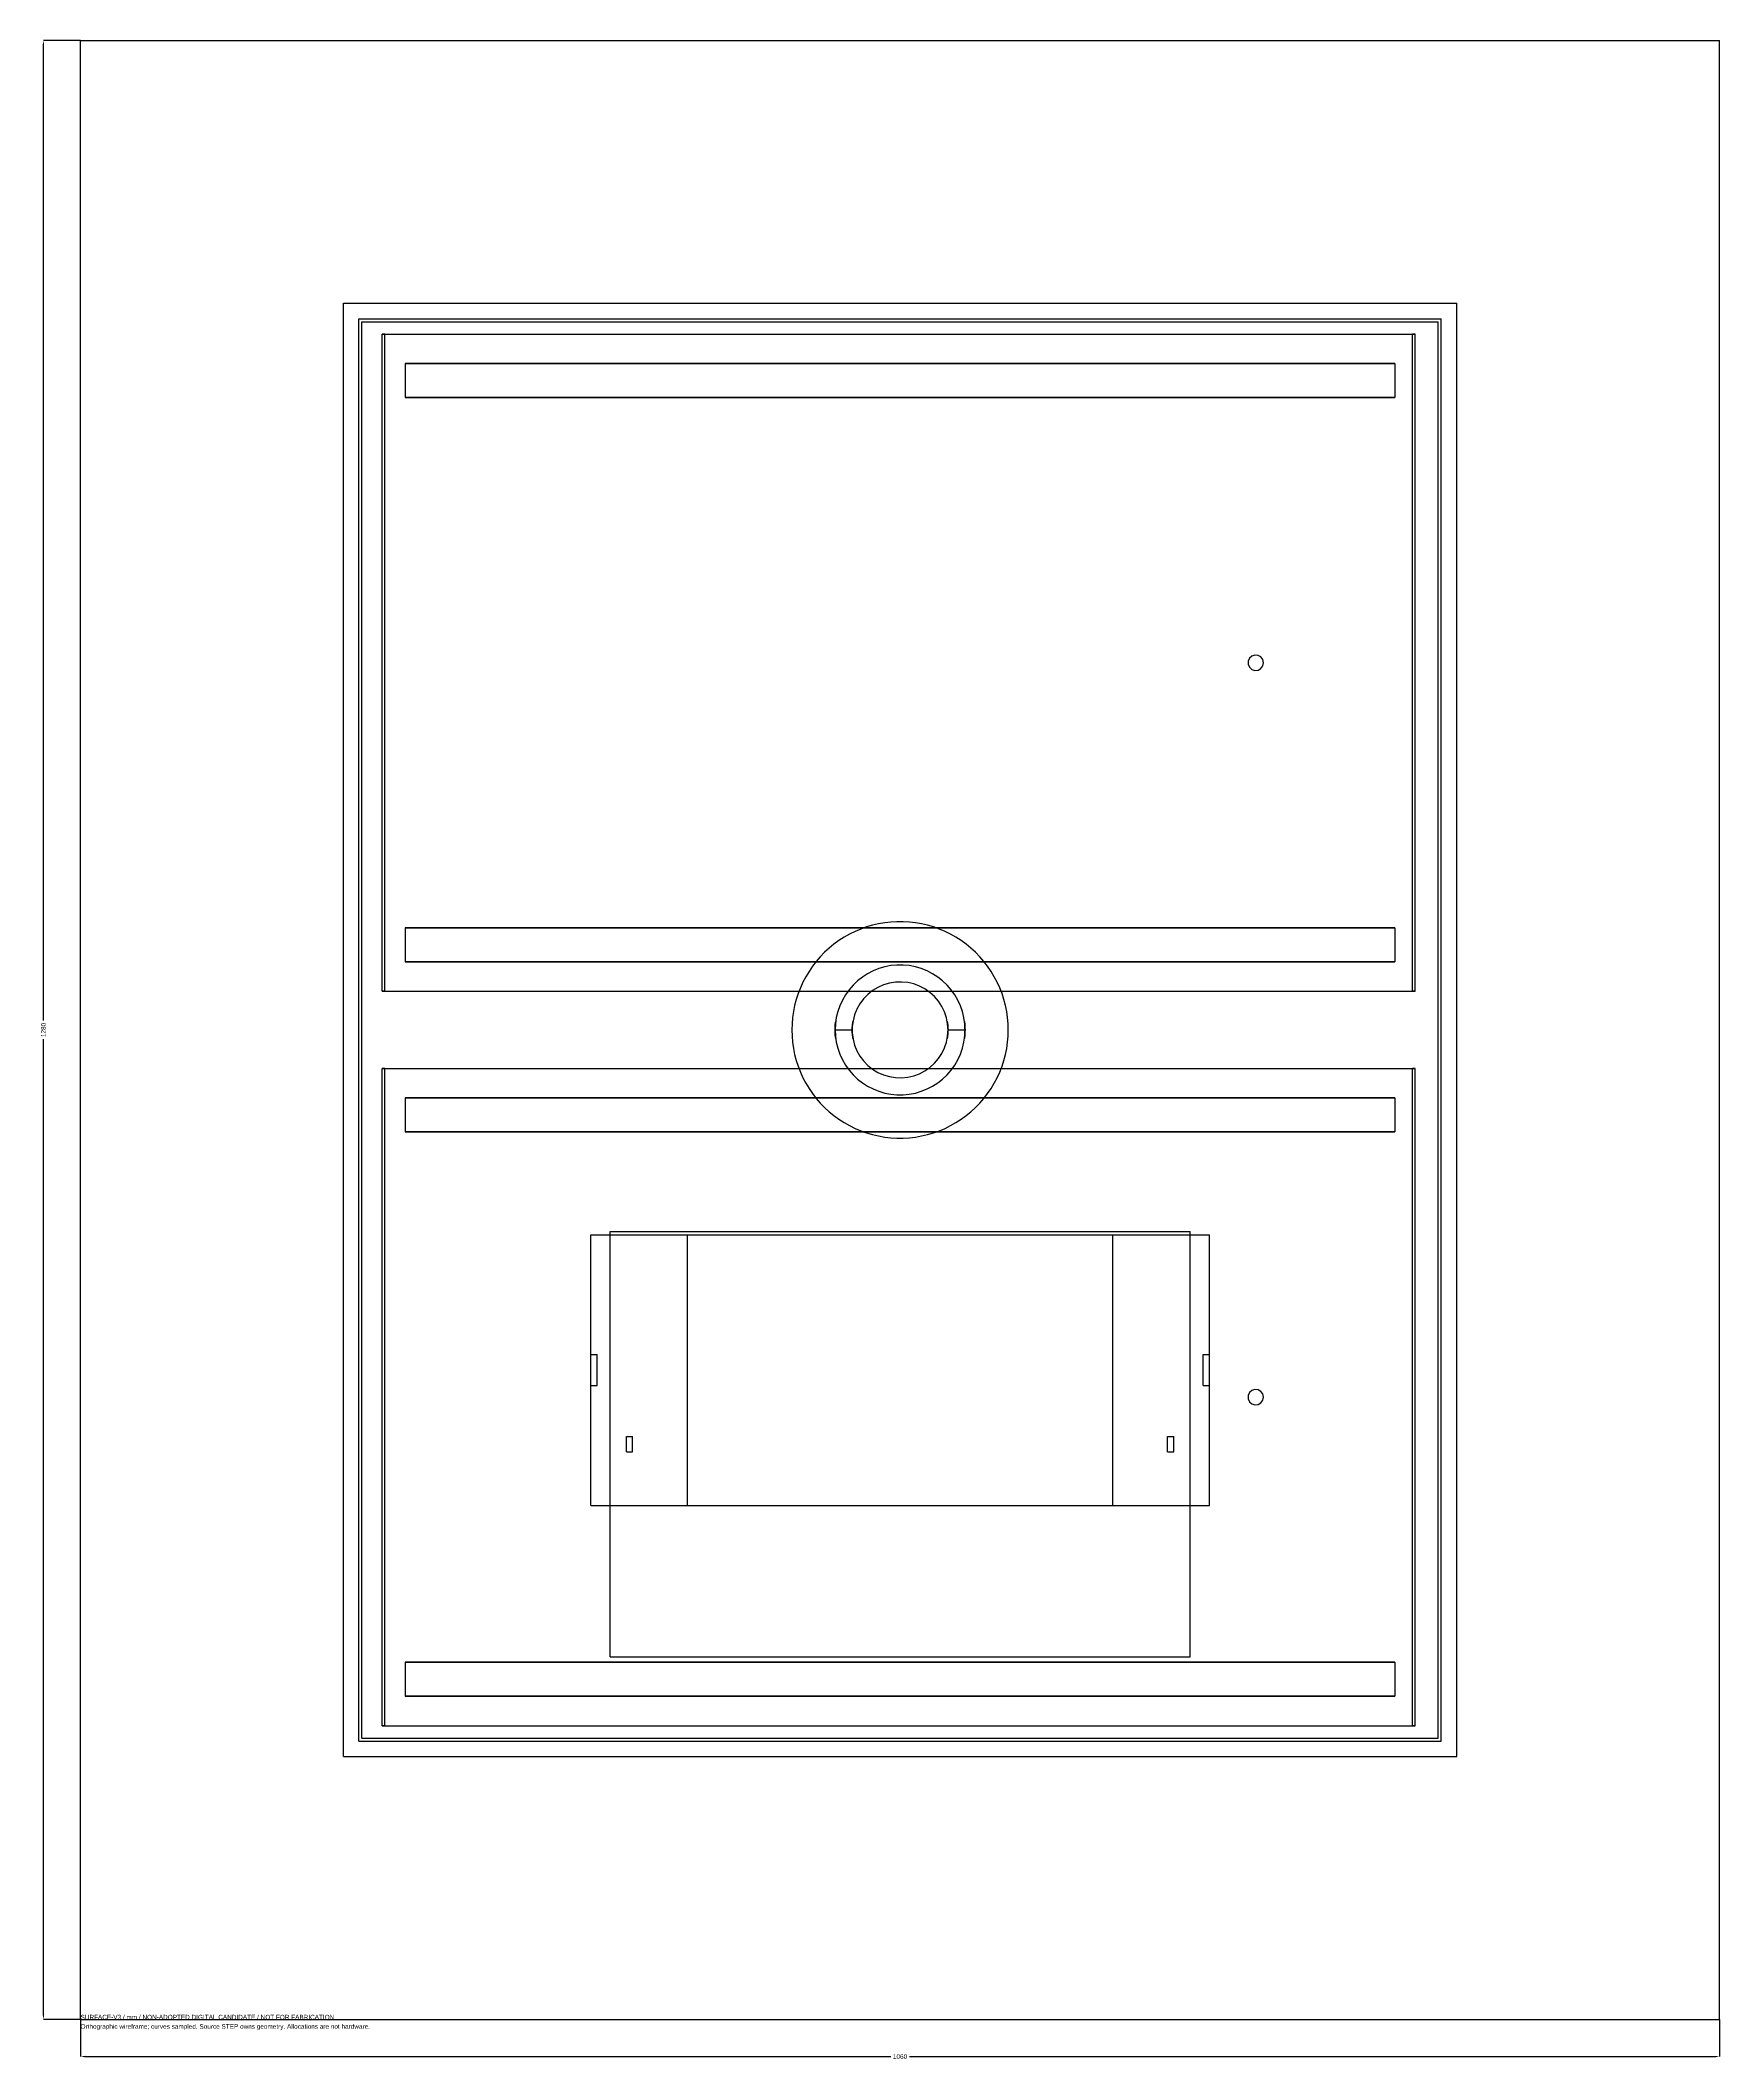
# Model space of a CAD drawing. Header units: millimetres. Extents: x -26 to 2440, y -510 to 1280.
# Drawn here: x -26 to 1060, y -26 to 1280 of the extents above; entities that cross this region are included whole.
import ezdxf

# ---------------------------------------------------------------- set-up
doc = ezdxf.new("R2010")
doc.units = ezdxf.units.MM
for name, color, linetype in [('DIMENSIONS', 7, 'Continuous'), ('NOTES', 7, 'Continuous'), ('XY', 7, 'Continuous')]:
    doc.layers.add(name, color=color, linetype=linetype)
doc.dimstyles.get("Standard").update_dxf_attribs({"dimtxt": 2.5, "dimasz": 2.5, "dimexe": 1.25, "dimexo": 0.625, "dimtad": 1, "dimcen": 2.5, "dimazin": 3, "dimtfac": 1, "dimtmove": 0, "dimatfit": 3})

# ---------------------------------------------------------------- blocks, each defined once
blk = doc.blocks.new('_CLOSEDFILLED')
at = {"color": 0, "linetype": 'BYBLOCK'}
blk.add_solid([(-1, 0.16), (0, 0), (-1, -0.16)], dxfattribs=at)
blk = doc.blocks.new('*D1')
for p, q in [((0, 0), (0, -24)), ((1060, 0), (1060, -24)), ((3, -24), (524, -24)), ((536, -24), (1057, -24))]:
    blk.add_line(p, q)
at = {"layer": 'Defpoints'}
for p in [(0, 0), (1060, 0), (0, -24)]:
    blk.add_point(p, dxfattribs=at)
at = {"layer": 'DIMENSIONS', "xscale": 3, "yscale": 3, "rotation": 180}
blk.add_blockref('_CLOSEDFILLED', (0, -24), dxfattribs=at)
at = {"layer": 'DIMENSIONS', "xscale": 3, "yscale": 3}
blk.add_blockref('_CLOSEDFILLED', (1060, -24), dxfattribs=at)
at = {"layer": 'DIMENSIONS', "insert": (530, -24), "char_height": 3, "attachment_point": 5}
blk.add_mtext('1060', dxfattribs=at)
blk = doc.blocks.new('*D2')
for p, q in [((0, 1280), (-24, 1280)), ((-24, 646), (-24, 1277)), ((-24, 3), (-24, 634)), ((0, 0), (-24, 0))]:
    blk.add_line(p, q)
at = {"layer": 'Defpoints'}
for p in [(0, 1280), (-24, 0), (0, 0)]:
    blk.add_point(p, dxfattribs=at)
at = {"layer": 'DIMENSIONS', "xscale": 3, "yscale": 3}
for p, rotation in [((-24, 1280), 90), ((-24, 0), 270)]:
    blk.add_blockref('_CLOSEDFILLED', p, dxfattribs=dict(at, rotation=rotation))
at = {"layer": 'DIMENSIONS', "insert": (-24, 640), "char_height": 3, "attachment_point": 5, "rotation": 90}
blk.add_mtext('1280', dxfattribs=at)

msp = doc.modelspace()

# ---------------------------------------------------------------- linework, layer by layer
at = {"layer": 'XY'}
for points in [[(0, 0), (0, 1280)], [(0, 0), (0, 1280)], [(0, 1280), (1060, 1280)], [(0, 1280), (1060, 1280)], [(1060, 0), (1060, 1280)], [(1060, 0), (1060, 1280)], [(170, 170), (170, 1110)], [(170, 170), (170, 1110)], [(170, 1110), (890, 1110)], [(170, 1110), (890, 1110)], [(180, 180), (180, 1100)], [(180, 180), (180, 1100)], [(180, 1100), (880, 1100)], [(180, 1100), (880, 1100)], [(180, 180), (180, 1100)], [(180, 1100), (880, 1100)], [(180, 180), (180, 1100)], [(180, 1100), (880, 1100)], [(182, 182), (182, 1098)], [(182, 1098), (878, 1098)], [(182, 182), (182, 1098)], [(182, 1098), (878, 1098)], [(878, 182), (878, 1098)], [(878, 182), (878, 1098)], [(880, 180), (880, 1100)], [(880, 180), (880, 1100)], [(880, 180), (880, 1100)], [(880, 180), (880, 1100)], [(890, 170), (890, 1110)], [(890, 170), (890, 1110)], [(195.0697, 665), (195.0697, 1090)], [(196.8136, 1090), (195.0697, 1090)], [(195.0697, 1090), (861.4425, 1090)], [(196.8136, 665), (196.8136, 1090)], [(196.8136, 1090), (863.1864, 1090)], [(861.4425, 665), (861.4425, 1090)], [(863.1864, 1090), (861.4425, 1090)], [(863.1864, 665), (863.1864, 1090)], [(210, 1071), (210, 1049)], [(210, 1071), (850, 1071)], [(210, 1071), (210, 1049)], [(850, 1071), (210, 1071)], [(850, 1071), (850, 1049)], [(850, 1071), (850, 1049)], [(210, 1049), (850, 1049)], [(850, 1049), (210, 1049)], [(765, 877.5), (764.5677, 879.5337), (763.3457, 881.2157), (761.5451, 882.2553), (759.4774, 882.4726), (757.5, 881.8301), (755.9549, 880.4389), (755.1093, 878.5396), (755.1093, 876.4604), (755.9549, 874.5611), (757.5, 873.1699), (759.4774, 872.5274), (761.5451, 872.7447), (763.3457, 873.7843), (764.5677, 875.4663), (765, 877.5)], [(765, 877.5), (764.5677, 879.5337), (763.3457, 881.2157), (761.5451, 882.2553), (759.4774, 882.4726), (757.5, 881.8301), (755.9549, 880.4389), (755.1093, 878.5396), (755.1093, 876.4604), (755.9549, 874.5611), (757.5, 873.1699), (759.4774, 872.5274), (761.5451, 872.7447), (763.3457, 873.7843), (764.5677, 875.4663), (765, 877.5)], [(210, 706), (210, 684)], [(210, 706), (850, 706)], [(210, 706), (210, 684)], [(850, 706), (210, 706)], [(600, 640), (599.8858, 643.9962), (599.5437, 647.9794), (598.9748, 651.9366), (598.1808, 655.8548), (597.1645, 659.7213), (595.9291, 663.5235), (594.4787, 667.2489), (592.8179, 670.8855), (590.9522, 674.4213), (588.8877, 677.8449), (586.6312, 681.145), (584.1899, 684.3109), (581.5719, 687.3322), (578.7856, 690.1992), (575.8403, 692.9025), (572.7454, 695.4332), (569.511, 697.783), (566.1478, 699.9444), (562.6667, 701.9103), (559.0791, 703.6742), (555.3965, 705.2305), (551.6312, 706.574), (547.7953, 707.7003), (543.9013, 708.6058), (539.962, 709.2875), (535.9903, 709.7432), (531.9989, 709.9715), (528.0011, 709.9715), (524.0097, 709.7432), (520.038, 709.2875), (516.0987, 708.6058), (512.2047, 707.7003), (508.3688, 706.574), (504.6035, 705.2305), (500.9209, 703.6742), (497.3333, 701.9103), (493.8522, 699.9444), (490.489, 697.783), (487.2546, 695.4332), (484.1597, 692.9025), (481.2144, 690.1992), (478.4281, 687.3322), (475.8101, 684.3109), (473.3688, 681.145), (471.1123, 677.8449), (469.0478, 674.4213), (467.1821, 670.8855), (465.5213, 667.2489), (464.0709, 663.5235), (462.8355, 659.7213), (461.8192, 655.8548), (461.0252, 651.9366), (460.4563, 647.9794), (460.1142, 643.9962), (460, 640), (460.1142, 636.0038), (460.4563, 632.0206), (461.0252, 628.0634), (461.8192, 624.1452), (462.8355, 620.2787), (464.0709, 616.4765), (465.5213, 612.7511), (467.1821, 609.1145), (469.0478, 605.5787), (471.1123, 602.1551), (473.3688, 598.855), (475.8101, 595.6891), (478.4281, 592.6678), (481.2144, 589.8008), (484.1597, 587.0975), (487.2546, 584.5668), (490.489, 582.217), (493.8522, 580.0556), (497.3333, 578.0897), (500.9209, 576.3258), (504.6035, 574.7695), (508.3688, 573.426), (512.2047, 572.2997), (516.0987, 571.3942), (520.038, 570.7125), (524.0097, 570.2568), (528.0011, 570.0285), (531.9989, 570.0285), (535.9903, 570.2568), (539.962, 570.7125), (543.9013, 571.3942), (547.7953, 572.2997), (551.6312, 573.426), (555.3965, 574.7695), (559.0791, 576.3258), (562.6667, 578.0897), (566.1478, 580.0556), (569.511, 582.217), (572.7454, 584.5668), (575.8403, 587.0975), (578.7856, 589.8008), (581.5719, 592.6678), (584.1899, 595.6891), (586.6312, 598.855), (588.8877, 602.1551), (590.9522, 605.5787), (592.8179, 609.1145), (594.4787, 612.7511), (595.9291, 616.4765), (597.1645, 620.2787), (598.1808, 624.1452), (598.9748, 628.0634), (599.5437, 632.0206), (599.8858, 636.0038), (600, 640)], [(600, 640), (599.8858, 643.9962), (599.5437, 647.9794), (598.9748, 651.9366), (598.1808, 655.8548), (597.1645, 659.7213), (595.9291, 663.5235), (594.4787, 667.2489), (592.8179, 670.8855), (590.9522, 674.4213), (588.8877, 677.8449), (586.6312, 681.145), (584.1899, 684.3109), (581.5719, 687.3322), (578.7856, 690.1992), (575.8403, 692.9025), (572.7454, 695.4332), (569.511, 697.783), (566.1478, 699.9444), (562.6667, 701.9103), (559.0791, 703.6742), (555.3965, 705.2305), (551.6312, 706.574), (547.7953, 707.7003), (543.9013, 708.6058), (539.962, 709.2875), (535.9903, 709.7432), (531.9989, 709.9715), (528.0011, 709.9715), (524.0097, 709.7432), (520.038, 709.2875), (516.0987, 708.6058), (512.2047, 707.7003), (508.3688, 706.574), (504.6035, 705.2305), (500.9209, 703.6742), (497.3333, 701.9103), (493.8522, 699.9444), (490.489, 697.783), (487.2546, 695.4332), (484.1597, 692.9025), (481.2144, 690.1992), (478.4281, 687.3322), (475.8101, 684.3109), (473.3688, 681.145), (471.1123, 677.8449), (469.0478, 674.4213), (467.1821, 670.8855), (465.5213, 667.2489), (464.0709, 663.5235), (462.8355, 659.7213), (461.8192, 655.8548), (461.0252, 651.9366), (460.4563, 647.9794), (460.1142, 643.9962), (460, 640), (460.1142, 636.0038), (460.4563, 632.0206), (461.0252, 628.0634), (461.8192, 624.1452), (462.8355, 620.2787), (464.0709, 616.4765), (465.5213, 612.7511), (467.1821, 609.1145), (469.0478, 605.5787), (471.1123, 602.1551), (473.3688, 598.855), (475.8101, 595.6891), (478.4281, 592.6678), (481.2144, 589.8008), (484.1597, 587.0975), (487.2546, 584.5668), (490.489, 582.217), (493.8522, 580.0556), (497.3333, 578.0897), (500.9209, 576.3258), (504.6035, 574.7695), (508.3688, 573.426), (512.2047, 572.2997), (516.0987, 571.3942), (520.038, 570.7125), (524.0097, 570.2568), (528.0011, 570.0285), (531.9989, 570.0285), (535.9903, 570.2568), (539.962, 570.7125), (543.9013, 571.3942), (547.7953, 572.2997), (551.6312, 573.426), (555.3965, 574.7695), (559.0791, 576.3258), (562.6667, 578.0897), (566.1478, 580.0556), (569.511, 582.217), (572.7454, 584.5668), (575.8403, 587.0975), (578.7856, 589.8008), (581.5719, 592.6678), (584.1899, 595.6891), (586.6312, 598.855), (588.8877, 602.1551), (590.9522, 605.5787), (592.8179, 609.1145), (594.4787, 612.7511), (595.9291, 616.4765), (597.1645, 620.2787), (598.1808, 624.1452), (598.9748, 628.0634), (599.5437, 632.0206), (599.8858, 636.0038), (600, 640)], [(850, 706), (850, 684)], [(850, 706), (850, 684)], [(210, 684), (850, 684)], [(850, 684), (210, 684)], [(572, 640), (571.8098, 643.9924), (571.241, 647.9486), (570.2987, 651.8328), (568.9915, 655.6098), (567.3311, 659.2455), (565.3326, 662.7069), (563.0142, 665.9627), (560.3968, 668.9833), (557.5042, 671.7415), (554.3624, 674.2122), (551, 676.3731), (547.4474, 678.2045), (543.7369, 679.69), (539.9019, 680.8161), (535.9772, 681.5725), (531.9984, 681.9524), (528.0016, 681.9524), (524.0228, 681.5725), (520.0981, 680.8161), (516.2631, 679.69), (512.5526, 678.2045), (509, 676.3731), (505.6376, 674.2122), (502.4958, 671.7415), (499.6032, 668.9833), (496.9858, 665.9627), (494.6674, 662.7069), (492.6689, 659.2455), (491.0085, 655.6098), (489.7013, 651.8328), (488.759, 647.9486), (488.1902, 643.9924), (488, 640), (488.1902, 636.0076), (488.759, 632.0514), (489.7013, 628.1672), (491.0085, 624.3902), (492.6689, 620.7545), (494.6674, 617.2931), (496.9858, 614.0373), (499.6032, 611.0167), (502.4958, 608.2585), (505.6376, 605.7878), (509, 603.6269), (512.5526, 601.7955), (516.2631, 600.31), (520.0981, 599.1839), (524.0228, 598.4275), (528.0016, 598.0476), (531.9984, 598.0476), (535.9772, 598.4275), (539.9019, 599.1839), (543.7369, 600.31), (547.4474, 601.7955), (551, 603.6269), (554.3624, 605.7878), (557.5042, 608.2585), (560.3968, 611.0167), (563.0142, 614.0373), (565.3326, 617.2931), (567.3311, 620.7545), (568.9915, 624.3902), (570.2987, 628.1672), (571.241, 632.0514), (571.8098, 636.0076), (572, 640)], [(572, 640), (571.8098, 643.9924), (571.241, 647.9486), (570.2987, 651.8328), (568.9915, 655.6098), (567.3311, 659.2455), (565.3326, 662.7069), (563.0142, 665.9627), (560.3968, 668.9833), (557.5042, 671.7415), (554.3624, 674.2122), (551, 676.3731), (547.4474, 678.2045), (543.7369, 679.69), (539.9019, 680.8161), (535.9772, 681.5725), (531.9984, 681.9524), (528.0016, 681.9524), (524.0228, 681.5725), (520.0981, 680.8161), (516.2631, 679.69), (512.5526, 678.2045), (509, 676.3731), (505.6376, 674.2122), (502.4958, 671.7415), (499.6032, 668.9833), (496.9858, 665.9627), (494.6674, 662.7069), (492.6689, 659.2455), (491.0085, 655.6098), (489.7013, 651.8328), (488.759, 647.9486), (488.1902, 643.9924), (488, 640), (488.1902, 636.0076), (488.759, 632.0514), (489.7013, 628.1672), (491.0085, 624.3902), (492.6689, 620.7545), (494.6674, 617.2931), (496.9858, 614.0373), (499.6032, 611.0167), (502.4958, 608.2585), (505.6376, 605.7878), (509, 603.6269), (512.5526, 601.7955), (516.2631, 600.31), (520.0981, 599.1839), (524.0228, 598.4275), (528.0016, 598.0476), (531.9984, 598.0476), (535.9772, 598.4275), (539.9019, 599.1839), (543.7369, 600.31), (547.4474, 601.7955), (551, 603.6269), (554.3624, 605.7878), (557.5042, 608.2585), (560.3968, 611.0167), (563.0142, 614.0373), (565.3326, 617.2931), (567.3311, 620.7545), (568.9915, 624.3902), (570.2987, 628.1672), (571.241, 632.0514), (571.8098, 636.0076), (572, 640)], [(561, 640), (560.7455, 643.9642), (559.9861, 647.8633), (558.7344, 651.6333), (557.0109, 655.2122), (554.8438, 658.5414), (552.2688, 661.5662), (549.3282, 664.2368), (546.0702, 666.5094), (542.5483, 668.3468), (538.8204, 669.7187), (534.9476, 670.6026), (530.9936, 670.9841), (527.0233, 670.8568), (523.1019, 670.2228), (519.2937, 669.0925), (515.6613, 667.4846), (512.2644, 665.4253), (509.1587, 662.9486), (506.3952, 660.0951), (504.0193, 656.9116), (502.07, 653.4504), (500.5793, 649.7684), (499.5717, 645.9259), (499.0637, 641.9862), (499.0637, 638.0138), (499.5717, 634.0741), (500.5793, 630.2316), (502.07, 626.5496), (504.0193, 623.0884), (506.3952, 619.9049), (509.1587, 617.0514), (512.2644, 614.5747), (515.6613, 612.5154), (519.2937, 610.9075), (523.1019, 609.7772), (527.0233, 609.1432), (530.9936, 609.0159), (534.9476, 609.3974), (538.8204, 610.2813), (542.5483, 611.6532), (546.0702, 613.4906), (549.3282, 615.7632), (552.2688, 618.4338), (554.8438, 621.4586), (557.0109, 624.7878), (558.7344, 628.3667), (559.9861, 632.1367), (560.7455, 636.0358), (561, 640)], [(561, 640), (560.7455, 643.9642), (559.9861, 647.8633), (558.7344, 651.6333), (557.0109, 655.2122), (554.8438, 658.5414), (552.2688, 661.5662), (549.3282, 664.2368), (546.0702, 666.5094), (542.5483, 668.3468), (538.8204, 669.7187), (534.9476, 670.6026), (530.9936, 670.9841), (527.0233, 670.8568), (523.1019, 670.2228), (519.2937, 669.0925), (515.6613, 667.4846), (512.2644, 665.4253), (509.1587, 662.9486), (506.3952, 660.0951), (504.0193, 656.9116), (502.07, 653.4504), (500.5793, 649.7684), (499.5717, 645.9259), (499.0637, 641.9862), (499.0637, 638.0138), (499.5717, 634.0741), (500.5793, 630.2316), (502.07, 626.5496), (504.0193, 623.0884), (506.3952, 619.9049), (509.1587, 617.0514), (512.2644, 614.5747), (515.6613, 612.5154), (519.2937, 610.9075), (523.1019, 609.7772), (527.0233, 609.1432), (530.9936, 609.0159), (534.9476, 609.3974), (538.8204, 610.2813), (542.5483, 611.6532), (546.0702, 613.4906), (549.3282, 615.7632), (552.2688, 618.4338), (554.8438, 621.4586), (557.0109, 624.7878), (558.7344, 628.3667), (559.9861, 632.1367), (560.7455, 636.0358), (561, 640)], [(561, 640), (560.7455, 643.9642), (559.9861, 647.8633), (558.7344, 651.6333), (557.0109, 655.2122), (554.8438, 658.5414), (552.2688, 661.5662), (549.3282, 664.2368), (546.0702, 666.5094), (542.5483, 668.3468), (538.8204, 669.7187), (534.9476, 670.6026), (530.9936, 670.9841), (527.0233, 670.8568), (523.1019, 670.2228), (519.2937, 669.0925), (515.6613, 667.4846), (512.2644, 665.4253), (509.1587, 662.9486), (506.3952, 660.0951), (504.0193, 656.9116), (502.07, 653.4504), (500.5793, 649.7684), (499.5717, 645.9259), (499.0637, 641.9862), (499.0637, 638.0138), (499.5717, 634.0741), (500.5793, 630.2316), (502.07, 626.5496), (504.0193, 623.0884), (506.3952, 619.9049), (509.1587, 617.0514), (512.2644, 614.5747), (515.6613, 612.5154), (519.2937, 610.9075), (523.1019, 609.7772), (527.0233, 609.1432), (530.9936, 609.0159), (534.9476, 609.3974), (538.8204, 610.2813), (542.5483, 611.6532), (546.0702, 613.4906), (549.3282, 615.7632), (552.2688, 618.4338), (554.8438, 621.4586), (557.0109, 624.7878), (558.7344, 628.3667), (559.9861, 632.1367), (560.7455, 636.0358), (561, 640)], [(561, 640), (560.7455, 643.9642), (559.9861, 647.8633), (558.7344, 651.6333), (557.0109, 655.2122), (554.8438, 658.5414), (552.2688, 661.5662), (549.3282, 664.2368), (546.0702, 666.5094), (542.5483, 668.3468), (538.8204, 669.7187), (534.9476, 670.6026), (530.9936, 670.9841), (527.0233, 670.8568), (523.1019, 670.2228), (519.2937, 669.0925), (515.6613, 667.4846), (512.2644, 665.4253), (509.1587, 662.9486), (506.3952, 660.0951), (504.0193, 656.9116), (502.07, 653.4504), (500.5793, 649.7684), (499.5717, 645.9259), (499.0637, 641.9862), (499.0637, 638.0138), (499.5717, 634.0741), (500.5793, 630.2316), (502.07, 626.5496), (504.0193, 623.0884), (506.3952, 619.9049), (509.1587, 617.0514), (512.2644, 614.5747), (515.6613, 612.5154), (519.2937, 610.9075), (523.1019, 609.7772), (527.0233, 609.1432), (530.9936, 609.0159), (534.9476, 609.3974), (538.8204, 610.2813), (542.5483, 611.6532), (546.0702, 613.4906), (549.3282, 615.7632), (552.2688, 618.4338), (554.8438, 621.4586), (557.0109, 624.7878), (558.7344, 628.3667), (559.9861, 632.1367), (560.7455, 636.0358), (561, 640)], [(196.8136, 665), (195.0697, 665)], [(195.0697, 665), (861.4425, 665)], [(196.8136, 665), (863.1864, 665)], [(863.1864, 665), (861.4425, 665)], [(488, 640), (488.0597, 637.7616), (488.1993, 635.9129), (488.3269, 634.7696), (488.3577, 634.5302), (488.2709, 635.2375), (488.1247, 636.7665), (488.0156, 638.8554), (488.0156, 641.1446), (488.1247, 643.2335), (488.2709, 644.7625), (488.3577, 645.4698), (488.3269, 645.2304), (488.1993, 644.0871), (488.0597, 642.2384), (488, 640)], [(488, 640), (488.0597, 637.7616), (488.1993, 635.9129), (488.3269, 634.7696), (488.3577, 634.5302), (488.2709, 635.2375), (488.1247, 636.7665), (488.0156, 638.8554), (488.0156, 641.1446), (488.1247, 643.2335), (488.2709, 644.7625), (488.3577, 645.4698), (488.3269, 645.2304), (488.1993, 644.0871), (488.0597, 642.2384), (488, 640)], [(488, 640), (499, 640)], [(488, 640), (499, 640)], [(499, 640), (499.081, 637.7604), (499.2706, 635.913), (499.4444, 634.77), (499.4864, 634.5302), (499.3679, 635.238), (499.1692, 636.7658), (499.0212, 638.8545), (499.0212, 641.1455), (499.1692, 643.2342), (499.3679, 644.762), (499.4864, 645.4698), (499.4444, 645.23), (499.2706, 644.087), (499.081, 642.2396), (499, 640)], [(499, 640), (499.081, 637.7604), (499.2706, 635.913), (499.4444, 634.77), (499.4864, 634.5302), (499.3679, 635.238), (499.1692, 636.7658), (499.0212, 638.8545), (499.0212, 641.1455), (499.1692, 643.2342), (499.3679, 644.762), (499.4864, 645.4698), (499.4444, 645.23), (499.2706, 644.087), (499.081, 642.2396), (499, 640)], [(561, 640), (560.9788, 641.1455), (560.919, 642.2396), (560.8308, 643.2342), (560.7294, 644.087), (560.6321, 644.762), (560.5556, 645.23), (560.5136, 645.4698), (560.5136, 645.4698), (560.5556, 645.23), (560.6321, 644.762), (560.7294, 644.087), (560.8308, 643.2342), (560.919, 642.2396), (560.9788, 641.1455), (561, 640)], [(561, 640), (560.9788, 641.1455), (560.919, 642.2396), (560.8308, 643.2342), (560.7294, 644.087), (560.6321, 644.762), (560.5556, 645.23), (560.5136, 645.4698), (560.5136, 645.4698), (560.5556, 645.23), (560.6321, 644.762), (560.7294, 644.087), (560.8308, 643.2342), (560.919, 642.2396), (560.9788, 641.1455), (561, 640)], [(561, 640), (560.9788, 638.8545), (560.919, 637.7604), (560.8308, 636.7658), (560.7294, 635.913), (560.6321, 635.238), (560.5556, 634.77), (560.5136, 634.5302), (560.5136, 634.5302), (560.5556, 634.77), (560.6321, 635.238), (560.7294, 635.913), (560.8308, 636.7658), (560.919, 637.7604), (560.9788, 638.8545), (561, 640)], [(561, 640), (560.9788, 638.8545), (560.919, 637.7604), (560.8308, 636.7658), (560.7294, 635.913), (560.6321, 635.238), (560.5556, 634.77), (560.5136, 634.5302), (560.5136, 634.5302), (560.5556, 634.77), (560.6321, 635.238), (560.7294, 635.913), (560.8308, 636.7658), (560.919, 637.7604), (560.9788, 638.8545), (561, 640)], [(561, 640), (572, 640)], [(561, 640), (572, 640)], [(572, 640), (571.9844, 641.1446), (571.9403, 642.2384), (571.8753, 643.2335), (571.8007, 644.0871), (571.7291, 644.7625), (571.6731, 645.2304), (571.6423, 645.4698), (571.6423, 645.4698), (571.6731, 645.2304), (571.7291, 644.7625), (571.8007, 644.0871), (571.8753, 643.2335), (571.9403, 642.2384), (571.9844, 641.1446), (572, 640)], [(572, 640), (571.9844, 641.1446), (571.9403, 642.2384), (571.8753, 643.2335), (571.8007, 644.0871), (571.7291, 644.7625), (571.6731, 645.2304), (571.6423, 645.4698), (571.6423, 645.4698), (571.6731, 645.2304), (571.7291, 644.7625), (571.8007, 644.0871), (571.8753, 643.2335), (571.9403, 642.2384), (571.9844, 641.1446), (572, 640)], [(572, 640), (571.9844, 638.8554), (571.9403, 637.7616), (571.8753, 636.7665), (571.8007, 635.9129), (571.7291, 635.2375), (571.6731, 634.7696), (571.6423, 634.5302), (571.6423, 634.5302), (571.6731, 634.7696), (571.7291, 635.2375), (571.8007, 635.9129), (571.8753, 636.7665), (571.9403, 637.7616), (571.9844, 638.8554), (572, 640)], [(572, 640), (571.9844, 638.8554), (571.9403, 637.7616), (571.8753, 636.7665), (571.8007, 635.9129), (571.7291, 635.2375), (571.6731, 634.7696), (571.6423, 634.5302), (571.6423, 634.5302), (571.6731, 634.7696), (571.7291, 635.2375), (571.8007, 635.9129), (571.8753, 636.7665), (571.9403, 637.7616), (571.9844, 638.8554), (572, 640)], [(195.0697, 190), (195.0697, 615)], [(196.8136, 615), (195.0697, 615)], [(195.0697, 615), (861.4425, 615)], [(196.8136, 190), (196.8136, 615)], [(196.8136, 615), (863.1864, 615)], [(861.4425, 190), (861.4425, 615)], [(863.1864, 615), (861.4425, 615)], [(863.1864, 190), (863.1864, 615)], [(210, 596), (210, 574)], [(210, 596), (850, 596)], [(210, 596), (210, 574)], [(850, 596), (210, 596)], [(850, 596), (850, 574)], [(850, 596), (850, 574)], [(210, 574), (850, 574)], [(850, 574), (210, 574)], [(342.5, 234.5575), (342.5, 509.5575)], [(342.5, 234.5575), (342.5, 509.5575)], [(342.5, 509.5575), (717.5, 509.5575)], [(342.5, 509.5575), (717.5, 509.5575)], [(717.5, 234.5575), (717.5, 509.5575)], [(717.5, 234.5575), (717.5, 509.5575)], [(330, 332.5), (330, 507.5)], [(330, 430), (330, 507.5)], [(330, 507.5), (730, 507.5)], [(330, 507.5), (730, 507.5)], [(392.5, 332.5), (392.5, 507.5)], [(392.5, 332.5), (392.5, 507.5)], [(392.5, 507.5), (667.5, 507.5)], [(392.5, 507.5), (667.5, 507.5)], [(667.5, 332.5), (667.5, 507.5)], [(667.5, 332.5), (667.5, 507.5)], [(730, 430), (730, 507.5)], [(730, 332.5), (730, 507.5)], [(330, 410), (330, 430)], [(330, 430), (334, 430)], [(330, 430), (334, 430)], [(334, 410), (334, 430)], [(334, 410), (334, 430)], [(726, 430), (730, 430)], [(726, 410), (726, 430)], [(726, 430), (730, 430)], [(726, 410), (726, 430)], [(730, 410), (730, 430)], [(330, 332.5), (330, 410)], [(330, 410), (334, 410)], [(330, 410), (334, 410)], [(726, 410), (730, 410)], [(726, 410), (730, 410)], [(730, 332.5), (730, 410)], [(765, 402.5), (764.5677, 404.5337), (763.3457, 406.2157), (761.5451, 407.2553), (759.4774, 407.4726), (757.5, 406.8301), (755.9549, 405.4389), (755.1093, 403.5396), (755.1093, 401.4604), (755.9549, 399.5611), (757.5, 398.1699), (759.4774, 397.5274), (761.5451, 397.7447), (763.3457, 398.7843), (764.5677, 400.4663), (765, 402.5)], [(765, 402.5), (764.5677, 404.5337), (763.3457, 406.2157), (761.5451, 407.2553), (759.4774, 407.4726), (757.5, 406.8301), (755.9549, 405.4389), (755.1093, 403.5396), (755.1093, 401.4604), (755.9549, 399.5611), (757.5, 398.1699), (759.4774, 397.5274), (761.5451, 397.7447), (763.3457, 398.7843), (764.5677, 400.4663), (765, 402.5)], [(353, 367.0575), (353, 377.0575)], [(353, 367.0575), (353, 377.0575)], [(353, 377.0575), (357, 377.0575)], [(353, 377.0575), (357, 377.0575)], [(353, 367.0575), (357, 367.0575)], [(353, 367.0575), (357, 367.0575)], [(357, 367.0575), (357, 377.0575)], [(357, 367.0575), (357, 377.0575)], [(703, 367.0575), (703, 377.0575)], [(703, 367.0575), (703, 377.0575)], [(703, 377.0575), (707, 377.0575)], [(703, 377.0575), (707, 377.0575)], [(703, 367.0575), (707, 367.0575)], [(703, 367.0575), (707, 367.0575)], [(707, 367.0575), (707, 377.0575)], [(707, 367.0575), (707, 377.0575)], [(330, 332.5), (730, 332.5)], [(330, 332.5), (730, 332.5)], [(392.5, 332.5), (667.5, 332.5)], [(392.5, 332.5), (667.5, 332.5)], [(210, 231), (210, 209)], [(210, 231), (850, 231)], [(210, 231), (210, 209)], [(850, 231), (210, 231)], [(342.5, 234.5575), (717.5, 234.5575)], [(342.5, 234.5575), (717.5, 234.5575)], [(850, 231), (850, 209)], [(850, 231), (850, 209)], [(210, 209), (850, 209)], [(850, 209), (210, 209)], [(196.8136, 190), (195.0697, 190)], [(195.0697, 190), (861.4425, 190)], [(196.8136, 190), (863.1864, 190)], [(863.1864, 190), (861.4425, 190)], [(170, 170), (890, 170)], [(170, 170), (890, 170)], [(180, 180), (880, 180)], [(180, 180), (880, 180)], [(180, 180), (880, 180)], [(180, 180), (880, 180)], [(182, 182), (878, 182)], [(182, 182), (878, 182)], [(0, 0), (1060, 0)], [(0, 0), (1060, 0)]]:
    msp.add_lwpolyline(points, dxfattribs=at)

# ---------------------------------------------------------------- texts
at = {"layer": 'NOTES'}
for s, p in [('SURFACE-V3 / mm / NON-ADOPTED DIGITAL CANDIDATE / NOT FOR FABRICATION', (0, 0)), ('Orthographic wireframe; curves sampled. Source STEP owns geometry. Allocations are not hardware.', (0, -6))]:
    msp.add_text(s, height=3, dxfattribs=at).set_placement(p)

# ---------------------------------------------------------------- dimensions: what is measured, and where the dimension line sits
at = {"layer": 'DIMENSIONS'}
dim = msp.add_linear_dim(base=(-24, 0), p1=(0, 0), p2=(0, 1280), angle=90, dimstyle='Standard', override={"dimtxt": 3, "dimasz": 3, "dimdec": 3}, dxfattribs=at)
dim.commit()
dim.dimension.update_dxf_attribs({"geometry": '*D2', "text_midpoint": (-24, 640)})
dim = msp.add_linear_dim(base=(0, -24), p1=(0, 0), p2=(1060, 0), dimstyle='Standard', override={"dimtxt": 3, "dimasz": 3, "dimdec": 3}, dxfattribs=at)
dim.commit()
dim.dimension.update_dxf_attribs({"geometry": '*D1', "text_midpoint": (530, -24)})

doc.saveas('drawing.dxf')
